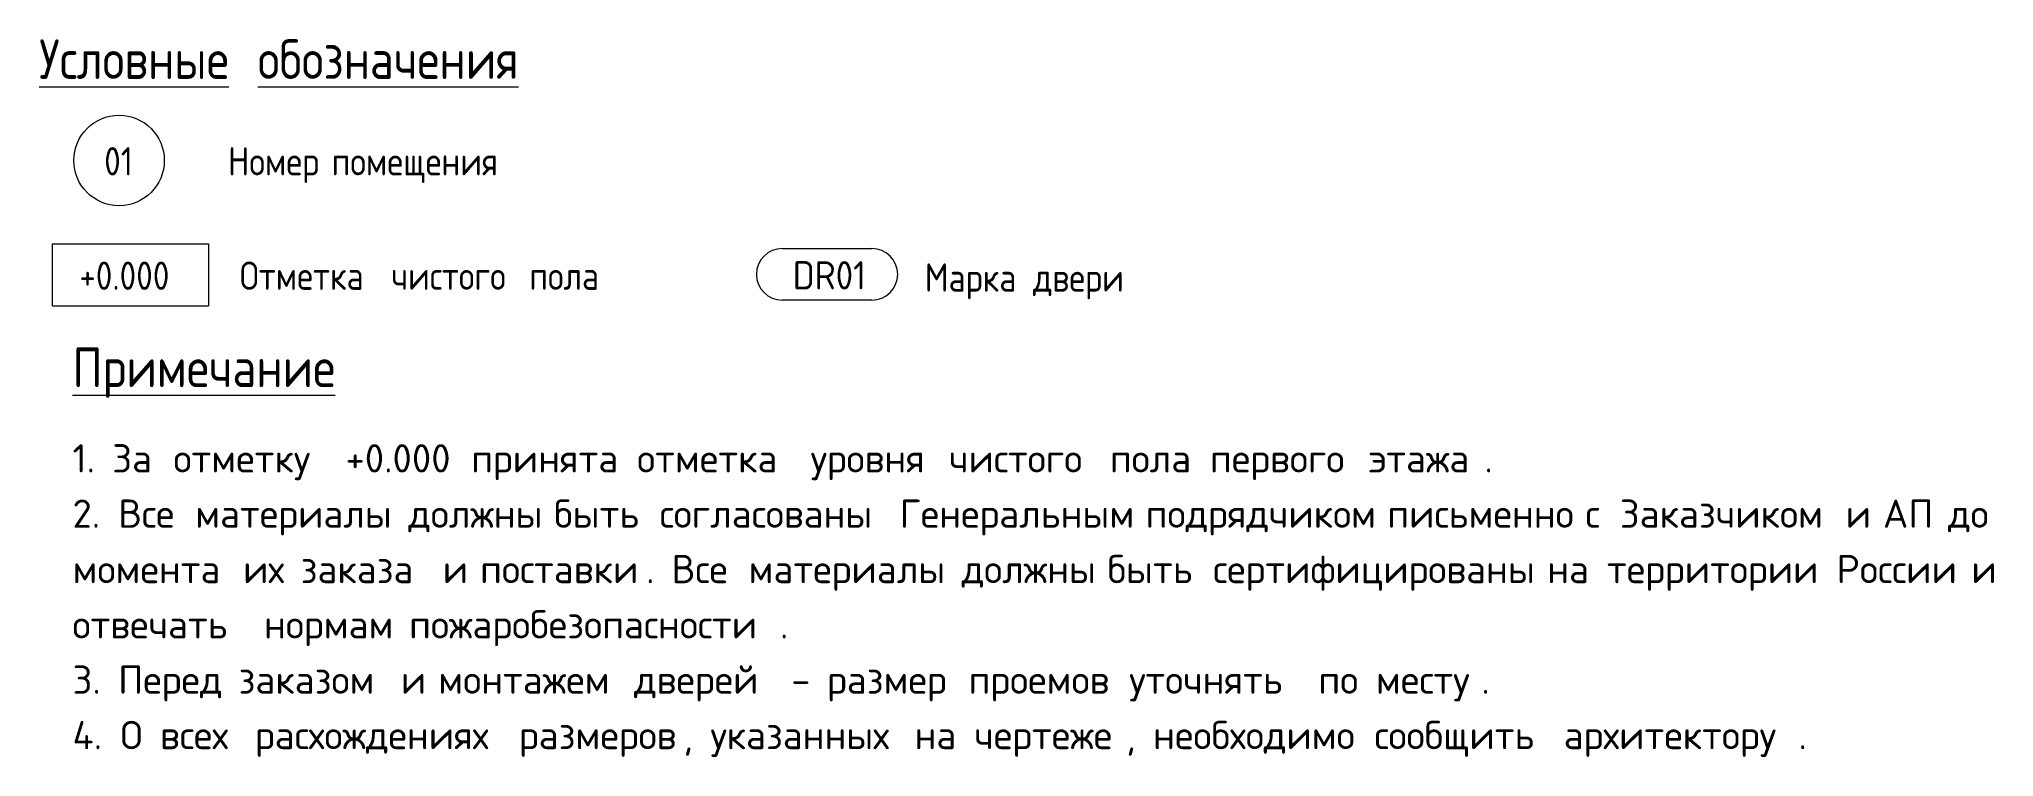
# Model space of a CAD drawing. Header units: millimetres. Extents: x 81632 to 272167, y -8553 to 29000.
# Drawn here: x 271994.4 to 272167.4, y 2388.3 to 2451.8 of the extents above; entities that cross this region are included whole.
import ezdxf

# ---------------------------------------------------------------- set-up
doc = ezdxf.new("R2010")
doc.units = ezdxf.units.MM
doc.layers.add('A-DETL-2', color=7, linetype='Continuous', lineweight=9)
doc.layers.add('G-ANNO-TEXT', color=7, linetype='Continuous', lineweight=9)
doc.styles.add('GOST Common_2', font='GOST_Common.ttf', dxfattribs={"width": 0.9, "height": 3.5})
doc.styles.add('GOST Common_3', font='GOST_Common.ttf', dxfattribs={"width": 0.9, "height": 2.5})
doc.styles.add('ISOCPEUR_2', font='isocpeur.ttf', dxfattribs={"width": 0.9, "height": 2.5})
doc.styles.add('ISOCPEUR_3', font='isocpeur.ttf', dxfattribs={"height": 2.5})

msp = doc.modelspace()

# ---------------------------------------------------------------- texts
at = {"layer": 'G-ANNO-TEXT', "attachment_point": 1}
for s, insert, char_height, width, style in [('\\LУсловные', (271994.45, 2451.77), 3.5, 22.1506, 'GOST Common_2'), ('\\L\\fGOST Common|b0|i0|c204|p34|;\\W.9;\\L ', (272012.72, 2451.77), 3.5, 1.2987, 'GOST Common_2'), ('\\Lобозначения', (272013.79, 2451.77), 3.5, 30.1595, 'GOST Common_2'), ('01', (272000.2, 2442.24), 2.5, 3.319, 'GOST Common_3'), ('Номер', (272011.15, 2442.24), 2.5, 10.1734, 'GOST Common_3'), ('\\fGOST Common|b0|i0|c204|p34|;\\W.9; ', (272019.54, 2442.24), 2.5, 0.938, 'GOST Common_3'), ('помещения', (272020.32, 2442.24), 2.5, 18.543, 'GOST Common_3'), ('+0.000', (271998, 2432.12), 2.5, 10.5342, 'GOST Common_3'), ('Отметка', (272012.2, 2432.12), 2.5, 15.2962, 'GOST Common_3'), ('\\fGOST Common|b0|i0|c204|p34|;\\W.9; ', (272024.82, 2432.12), 2.5, 0.938, 'GOST Common_3'), ('чистого', (272025.6, 2432.12), 2.5, 13.8532, 'GOST Common_3'), ('\\fGOST Common|b0|i0|c204|p34|;\\W.9; ', (272037.03, 2432.12), 2.5, 0.938, 'GOST Common_3'), ('пола', (272037.8, 2432.12), 2.5, 8.0089, 'GOST Common_3'), ('\\fGOST Common|b0|i0|c204|p34|;\\W.9; ', (272044.41, 2432.12), 2.5, 0.938, 'GOST Common_3'), ('DR01', (272061.11, 2432.16), 2.5, 7.6481, 'ISOCPEUR_2'), ('Марка', (272072.78, 2431.96), 2.5, 10.6785, 'GOST Common_3'), ('\\fGOST Common|b0|i0|c204|p34|;\\W.9; ', (272081.59, 2431.96), 2.5, 0.938, 'GOST Common_3'), ('двери', (272082.36, 2431.96), 2.5, 9.7405, 'GOST Common_3'), ('\\LПримечание', (271997.4, 2424.52), 3.5, 28.5, 'GOST Common_2'), ('1. ', (271997.4, 2415.97), 2.5, 4.2489, 'ISOCPEUR_3'), ('За', (272000.91, 2415.97), 2.5, 4.73, 'ISOCPEUR_3'), ('\\fISOCPEUR|b0|i0|c204|p34|; ', (272004.81, 2415.97), 2.5, 1.8439, 'ISOCPEUR_3'), (' +0.000 ', (272019.96, 2415.97), 2.5, 15.3924, 'ISOCPEUR_3'), ('\\fISOCPEUR|b0|i0|c204|p34|; ', (272045.82, 2415.97), 2.5, 1.8439, 'ISOCPEUR_3'), ('\\fISOCPEUR|b0|i0|c204|p34|; ', (272061.17, 2415.97), 2.5, 1.8439, 'ISOCPEUR_3'), ('\\fISOCPEUR|b0|i0|c204|p34|; ', (272073.4, 2415.97), 2.5, 1.8439, 'ISOCPEUR_3'), ('\\fISOCPEUR|b0|i0|c204|p34|; ', (272087.63, 2415.97), 2.5, 1.8439, 'ISOCPEUR_3'), ('\\fISOCPEUR|b0|i0|c204|p34|; ', (272096.49, 2415.97), 2.5, 1.8439, 'ISOCPEUR_3'), ('\\fISOCPEUR|b0|i0|c204|p34|; ', (272110.51, 2415.97), 2.5, 1.8439, 'ISOCPEUR_3'), ('отметку', (272006.33, 2415.97), 2.5, 16.5148, 'ISOCPEUR_3'), ('принята', (272032.66, 2415.97), 2.5, 15.9536, 'ISOCPEUR_3'), ('отметка', (272047.34, 2415.97), 2.5, 16.7553, 'ISOCPEUR_3'), ('уровня', (272062.69, 2415.97), 2.5, 12.9873, 'ISOCPEUR_3'), ('чистого', (272074.93, 2415.97), 2.5, 15.3924, 'ISOCPEUR_3'), ('пола', (272089.15, 2415.97), 2.5, 8.8987, 'ISOCPEUR_3'), ('первого', (272098.01, 2415.97), 2.5, 15.1519, 'ISOCPEUR_3'), ('этажа', (272112.03, 2415.97), 2.5, 12.4262, 'ISOCPEUR_3'), ('\\fISOCPEUR|b0|i0|c204|p34|;.', (272122.29, 2415.97), 2.5, 0.8819, 'ISOCPEUR_3'), ('2. ', (271997.4, 2411.08), 2.5, 4.8903, 'ISOCPEUR_3'), ('Все', (272001.44, 2411.08), 2.5, 6.4135, 'ISOCPEUR_3'), ('\\fISOCPEUR|b0|i0|c204|p34|; ', (272006.73, 2411.08), 2.5, 1.8439, 'ISOCPEUR_3'), ('материалы', (272008.25, 2411.08), 2.5, 21.0042, 'ISOCPEUR_3'), ('\\fISOCPEUR|b0|i0|c204|p34|; ', (272025.58, 2411.08), 2.5, 1.8439, 'ISOCPEUR_3'), ('должны', (272027.1, 2411.08), 2.5, 13.789, 'ISOCPEUR_3'), ('\\fISOCPEUR|b0|i0|c204|p34|; ', (272038.48, 2411.08), 2.5, 1.8439, 'ISOCPEUR_3'), ('быть', (272040, 2411.08), 2.5, 9.4599, 'ISOCPEUR_3'), ('\\fISOCPEUR|b0|i0|c204|p34|; ', (272047.81, 2411.08), 2.5, 1.8439, 'ISOCPEUR_3'), ('согласованы', (272049.33, 2411.08), 2.5, 23.8903, 'ISOCPEUR_3'), ('\\fISOCPEUR|b0|i0|c204|p34|; ', (272069.04, 2411.08), 2.5, 1.8439, 'ISOCPEUR_3'), ('Генеральным', (272070.56, 2411.08), 2.5, 24.5316, 'ISOCPEUR_3'), ('\\fISOCPEUR|b0|i0|c204|p34|; ', (272090.8, 2411.08), 2.5, 1.8439, 'ISOCPEUR_3'), ('подрядчиком', (272092.32, 2411.08), 2.5, 24.0506, 'ISOCPEUR_3'), ('\\fISOCPEUR|b0|i0|c204|p34|; ', (272112.17, 2411.08), 2.5, 1.8439, 'ISOCPEUR_3'), ('письменно', (272113.69, 2411.08), 2.5, 19.4008, 'ISOCPEUR_3'), ('\\fISOCPEUR|b0|i0|c204|p34|; ', (272129.69, 2411.08), 2.5, 1.8439, 'ISOCPEUR_3'), ('\\fISOCPEUR|b0|i0|c204|p34|;с', (272131.22, 2411.08), 2.5, 1.8439, 'ISOCPEUR_3'), ('\\fISOCPEUR|b0|i0|c204|p34|; ', (272132.74, 2411.08), 2.5, 1.8439, 'ISOCPEUR_3'), ('Заказчиком', (272134.26, 2411.08), 2.5, 22.3671, 'ISOCPEUR_3'), ('\\fISOCPEUR|b0|i0|c204|p34|; ', (272152.71, 2411.08), 2.5, 1.8439, 'ISOCPEUR_3'), ('\\fISOCPEUR|b0|i0|c204|p34|;и', (272154.23, 2411.08), 2.5, 2.1646, 'ISOCPEUR_3'), ('\\fISOCPEUR|b0|i0|c204|p34|; ', (272156.02, 2411.08), 2.5, 1.8439, 'ISOCPEUR_3'), ('АП', (272157.54, 2411.08), 2.5, 5.1308, 'ISOCPEUR_3'), ('\\fISOCPEUR|b0|i0|c204|p34|; ', (272161.78, 2411.08), 2.5, 1.8439, 'ISOCPEUR_3'), ('до', (272163.3, 2411.08), 2.5, 4.3291, 'ISOCPEUR_3'), ('\\fISOCPEUR|b0|i0|c204|p34|; ', (272166.87, 2411.08), 2.5, 1.8439, 'ISOCPEUR_3'), ('момента', (271997.4, 2406.18), 2.5, 16.4346, 'ISOCPEUR_3'), ('\\fISOCPEUR|b0|i0|c204|p34|; ', (272010.96, 2406.18), 2.5, 1.8439, 'ISOCPEUR_3'), ('их', (272012.48, 2406.18), 2.5, 4.3291, 'ISOCPEUR_3'), ('\\fISOCPEUR|b0|i0|c204|p34|; ', (272016.06, 2406.18), 2.5, 1.8439, 'ISOCPEUR_3'), ('заказа', (272017.58, 2406.18), 2.5, 13.3882, 'ISOCPEUR_3'), ('\\fISOCPEUR|b0|i0|c204|p34|; ', (272028.62, 2406.18), 2.5, 1.8439, 'ISOCPEUR_3'), ('\\fISOCPEUR|b0|i0|c204|p34|;и', (272030.14, 2406.18), 2.5, 2.1646, 'ISOCPEUR_3'), ('\\fISOCPEUR|b0|i0|c204|p34|; ', (272031.93, 2406.18), 2.5, 1.8439, 'ISOCPEUR_3'), ('поставки', (272033.45, 2406.18), 2.5, 17.7975, 'ISOCPEUR_3'), ('Все', (272050.39, 2406.18), 2.5, 6.4135, 'ISOCPEUR_3'), ('\\fISOCPEUR|b0|i0|c204|p34|; ', (272055.68, 2406.18), 2.5, 1.8439, 'ISOCPEUR_3'), ('материалы', (272057.2, 2406.18), 2.5, 21.0042, 'ISOCPEUR_3'), ('\\fISOCPEUR|b0|i0|c204|p34|; ', (272074.53, 2406.18), 2.5, 1.8439, 'ISOCPEUR_3'), ('должны', (272076.05, 2406.18), 2.5, 13.789, 'ISOCPEUR_3'), ('\\fISOCPEUR|b0|i0|c204|p34|; ', (272087.43, 2406.18), 2.5, 1.8439, 'ISOCPEUR_3'), ('быть', (272088.95, 2406.18), 2.5, 9.4599, 'ISOCPEUR_3'), ('\\fISOCPEUR|b0|i0|c204|p34|; ', (272096.75, 2406.18), 2.5, 1.8439, 'ISOCPEUR_3'), ('сертифицированы', (272098.28, 2406.18), 2.5, 33.9915, 'ISOCPEUR_3'), ('\\fISOCPEUR|b0|i0|c204|p34|; ', (272126.32, 2406.18), 2.5, 1.8439, 'ISOCPEUR_3'), ('на', (272127.84, 2406.18), 2.5, 4.5696, 'ISOCPEUR_3'), ('\\fISOCPEUR|b0|i0|c204|p34|; ', (272131.61, 2406.18), 2.5, 1.8439, 'ISOCPEUR_3'), ('территории', (272133.13, 2406.18), 2.5, 22.7679, 'ISOCPEUR_3'), ('\\fISOCPEUR|b0|i0|c204|p34|; ', (272151.92, 2406.18), 2.5, 1.8439, 'ISOCPEUR_3'), ('России', (272153.44, 2406.18), 2.5, 12.5865, 'ISOCPEUR_3'), ('\\fISOCPEUR|b0|i0|c204|p34|; ', (272163.83, 2406.18), 2.5, 1.8439, 'ISOCPEUR_3'), ('\\fISOCPEUR|b0|i0|c204|p34|;и', (272165.35, 2406.18), 2.5, 2.1646, 'ISOCPEUR_3'), ('\\fISOCPEUR|b0|i0|c204|p34|; ', (272167.13, 2406.18), 2.5, 1.8439, 'ISOCPEUR_3'), ('. ', (272048.14, 2406.18), 2.5, 2.7257, 'ISOCPEUR_3'), ('отвечать', (271997.4, 2401.29), 2.5, 18.6793, 'ISOCPEUR_3'), ('\\fISOCPEUR|b0|i0|c204|p34|; ', (272012.81, 2401.29), 2.5, 1.8439, 'ISOCPEUR_3'), ('нормам', (272014.34, 2401.29), 2.5, 13.7089, 'ISOCPEUR_3'), ('\\fISOCPEUR|b0|i0|c204|p34|; ', (272025.65, 2401.29), 2.5, 1.8439, 'ISOCPEUR_3'), ('пожаробезопасности', (272027.17, 2401.29), 2.5, 39.7637, 'ISOCPEUR_3'), ('\\fISOCPEUR|b0|i0|c204|p34|;.', (272059.98, 2401.29), 2.5, 0.8819, 'ISOCPEUR_3'), ('3. ', (271997.4, 2396.4), 2.5, 4.8903, 'ISOCPEUR_3'), ('Перед', (272001.44, 2396.4), 2.5, 11.0633, 'ISOCPEUR_3'), ('\\fISOCPEUR|b0|i0|c204|p34|; ', (272010.57, 2396.4), 2.5, 1.8439, 'ISOCPEUR_3'), ('заказом', (272012.09, 2396.4), 2.5, 15.5527, 'ISOCPEUR_3'), ('\\fISOCPEUR|b0|i0|c204|p34|; ', (272024.92, 2396.4), 2.5, 1.8439, 'ISOCPEUR_3'), ('\\fISOCPEUR|b0|i0|c204|p34|;и', (272026.44, 2396.4), 2.5, 2.1646, 'ISOCPEUR_3'), ('\\fISOCPEUR|b0|i0|c204|p34|; ', (272028.23, 2396.4), 2.5, 1.8439, 'ISOCPEUR_3'), ('монтажем', (272029.75, 2396.4), 2.5, 19.1603, 'ISOCPEUR_3'), ('\\fISOCPEUR|b0|i0|c204|p34|; ', (272045.56, 2396.4), 2.5, 1.8439, 'ISOCPEUR_3'), ('дверей', (272047.08, 2396.4), 2.5, 12.9873, 'ISOCPEUR_3'), ('  - ', (272057.79, 2396.4), 2.5, 7.6962, 'ISOCPEUR_3'), ('размер', (272064.14, 2396.4), 2.5, 13.308, 'ISOCPEUR_3'), ('\\fISOCPEUR|b0|i0|c204|p34|; ', (272075.12, 2396.4), 2.5, 1.8439, 'ISOCPEUR_3'), ('проемов', (272076.65, 2396.4), 2.5, 15.3924, 'ISOCPEUR_3'), ('\\fISOCPEUR|b0|i0|c204|p34|; ', (272089.35, 2396.4), 2.5, 1.8439, 'ISOCPEUR_3'), ('уточнять', (272090.87, 2396.4), 2.5, 18.4388, 'ISOCPEUR_3'), ('\\fISOCPEUR|b0|i0|c204|p34|; ', (272106.08, 2396.4), 2.5, 1.8439, 'ISOCPEUR_3'), ('по', (272107.6, 2396.4), 2.5, 4.3291, 'ISOCPEUR_3'), ('\\fISOCPEUR|b0|i0|c204|p34|; ', (272111.17, 2396.4), 2.5, 1.8439, 'ISOCPEUR_3'), ('месту', (272112.69, 2396.4), 2.5, 11.3038, 'ISOCPEUR_3'), ('\\fISOCPEUR|b0|i0|c204|p34|;.', (272122.02, 2396.4), 2.5, 0.8819, 'ISOCPEUR_3'), ('4. ', (271997.4, 2391.5), 2.5, 5.1308, 'ISOCPEUR_3'), ('\\fISOCPEUR|b0|i0|c204|p34|;О', (272001.64, 2391.5), 2.5, 2.4051, 'ISOCPEUR_3'), ('\\fISOCPEUR|b0|i0|c204|p34|; ', (272003.62, 2391.5), 2.5, 1.8439, 'ISOCPEUR_3'), ('\\fISOCPEUR|b0|i0|c204|p34|; ', (272012.02, 2391.5), 2.5, 1.8439, 'ISOCPEUR_3'), ('\\fISOCPEUR|b0|i0|c204|p34|; ', (272035.37, 2391.5), 2.5, 1.8439, 'ISOCPEUR_3'), ('\\fISOCPEUR|b0|i0|c204|p34|; ', (272070.36, 2391.5), 2.5, 1.8439, 'ISOCPEUR_3'), ('\\fISOCPEUR|b0|i0|c204|p34|; ', (272075.65, 2391.5), 2.5, 1.8439, 'ISOCPEUR_3'), ('необходимо', (272092.98, 2391.5), 2.5, 21.8861, 'ISOCPEUR_3'), ('\\fISOCPEUR|b0|i0|c204|p34|; ', (272111.04, 2391.5), 2.5, 1.8439, 'ISOCPEUR_3'), ('сообщить', (272112.56, 2391.5), 2.5, 18.4388, 'ISOCPEUR_3'), ('\\fISOCPEUR|b0|i0|c204|p34|; ', (272127.78, 2391.5), 2.5, 1.8439, 'ISOCPEUR_3'), ('всех', (272005.14, 2391.5), 2.5, 8.3376, 'ISOCPEUR_3'), ('расхождениях', (272013.54, 2391.5), 2.5, 26.4557, 'ISOCPEUR_3'), ('размеров', (272036.89, 2391.5), 2.5, 17.6371, 'ISOCPEUR_3'), ('указанных', (272053.83, 2391.5), 2.5, 20.0422, 'ISOCPEUR_3'), ('на', (272071.88, 2391.5), 2.5, 4.5696, 'ISOCPEUR_3'), ('чертеже', (272077.17, 2391.5), 2.5, 16.2743, 'ISOCPEUR_3'), ('архитектору', (272129.3, 2391.5), 2.5, 25.173, 'ISOCPEUR_3'), (', ', (272051.44, 2391.5), 2.5, 2.8861, 'ISOCPEUR_3'), (', ', (272090.6, 2391.5), 2.5, 2.8861, 'ISOCPEUR_3'), ('\\fISOCPEUR|b0|i0|c204|p34|;.', (272150.07, 2391.5), 2.5, 0.8819, 'ISOCPEUR_3')]:
    msp.add_mtext(s, dxfattribs=dict(at, insert=insert, char_height=char_height, width=width, style=style))

# ---------------------------------------------------------------- linework, layer by layer
at = {"layer": 'A-DETL-2'}
for p, q in [((271995.64, 2433.7), (272009.43, 2433.7)), ((271995.64, 2428.2), (271995.64, 2433.7)), ((272009.43, 2433.7), (272009.43, 2428.2)), ((272060.18, 2433.27), (272068.11, 2433.27)), ((271995.64, 2428.2), (272009.43, 2428.2)), ((272068.11, 2428.71), (272060.18, 2428.71))]:
    msp.add_line(p, q, dxfattribs=at)
msp.add_circle((272001.52, 2441.06), 4, dxfattribs=at)
for centre, start, end in [((272060.18, 2430.99), 90, 180), ((272068.11, 2430.99), 0, 90), ((272060.18, 2430.99), 180, 270), ((272068.11, 2430.99), 270, 0)]:
    msp.add_arc(centre, 2.28, start, end, dxfattribs=at)

msp.set_redraw_order([(e.dxf.handle, doc.entitydb.next_handle()) for e in msp.query("TEXT MTEXT ATTDEF DIMENSION ARC_DIMENSION")])  # texts and dimensions are drawn at this point

doc.saveas('drawing.dxf')
